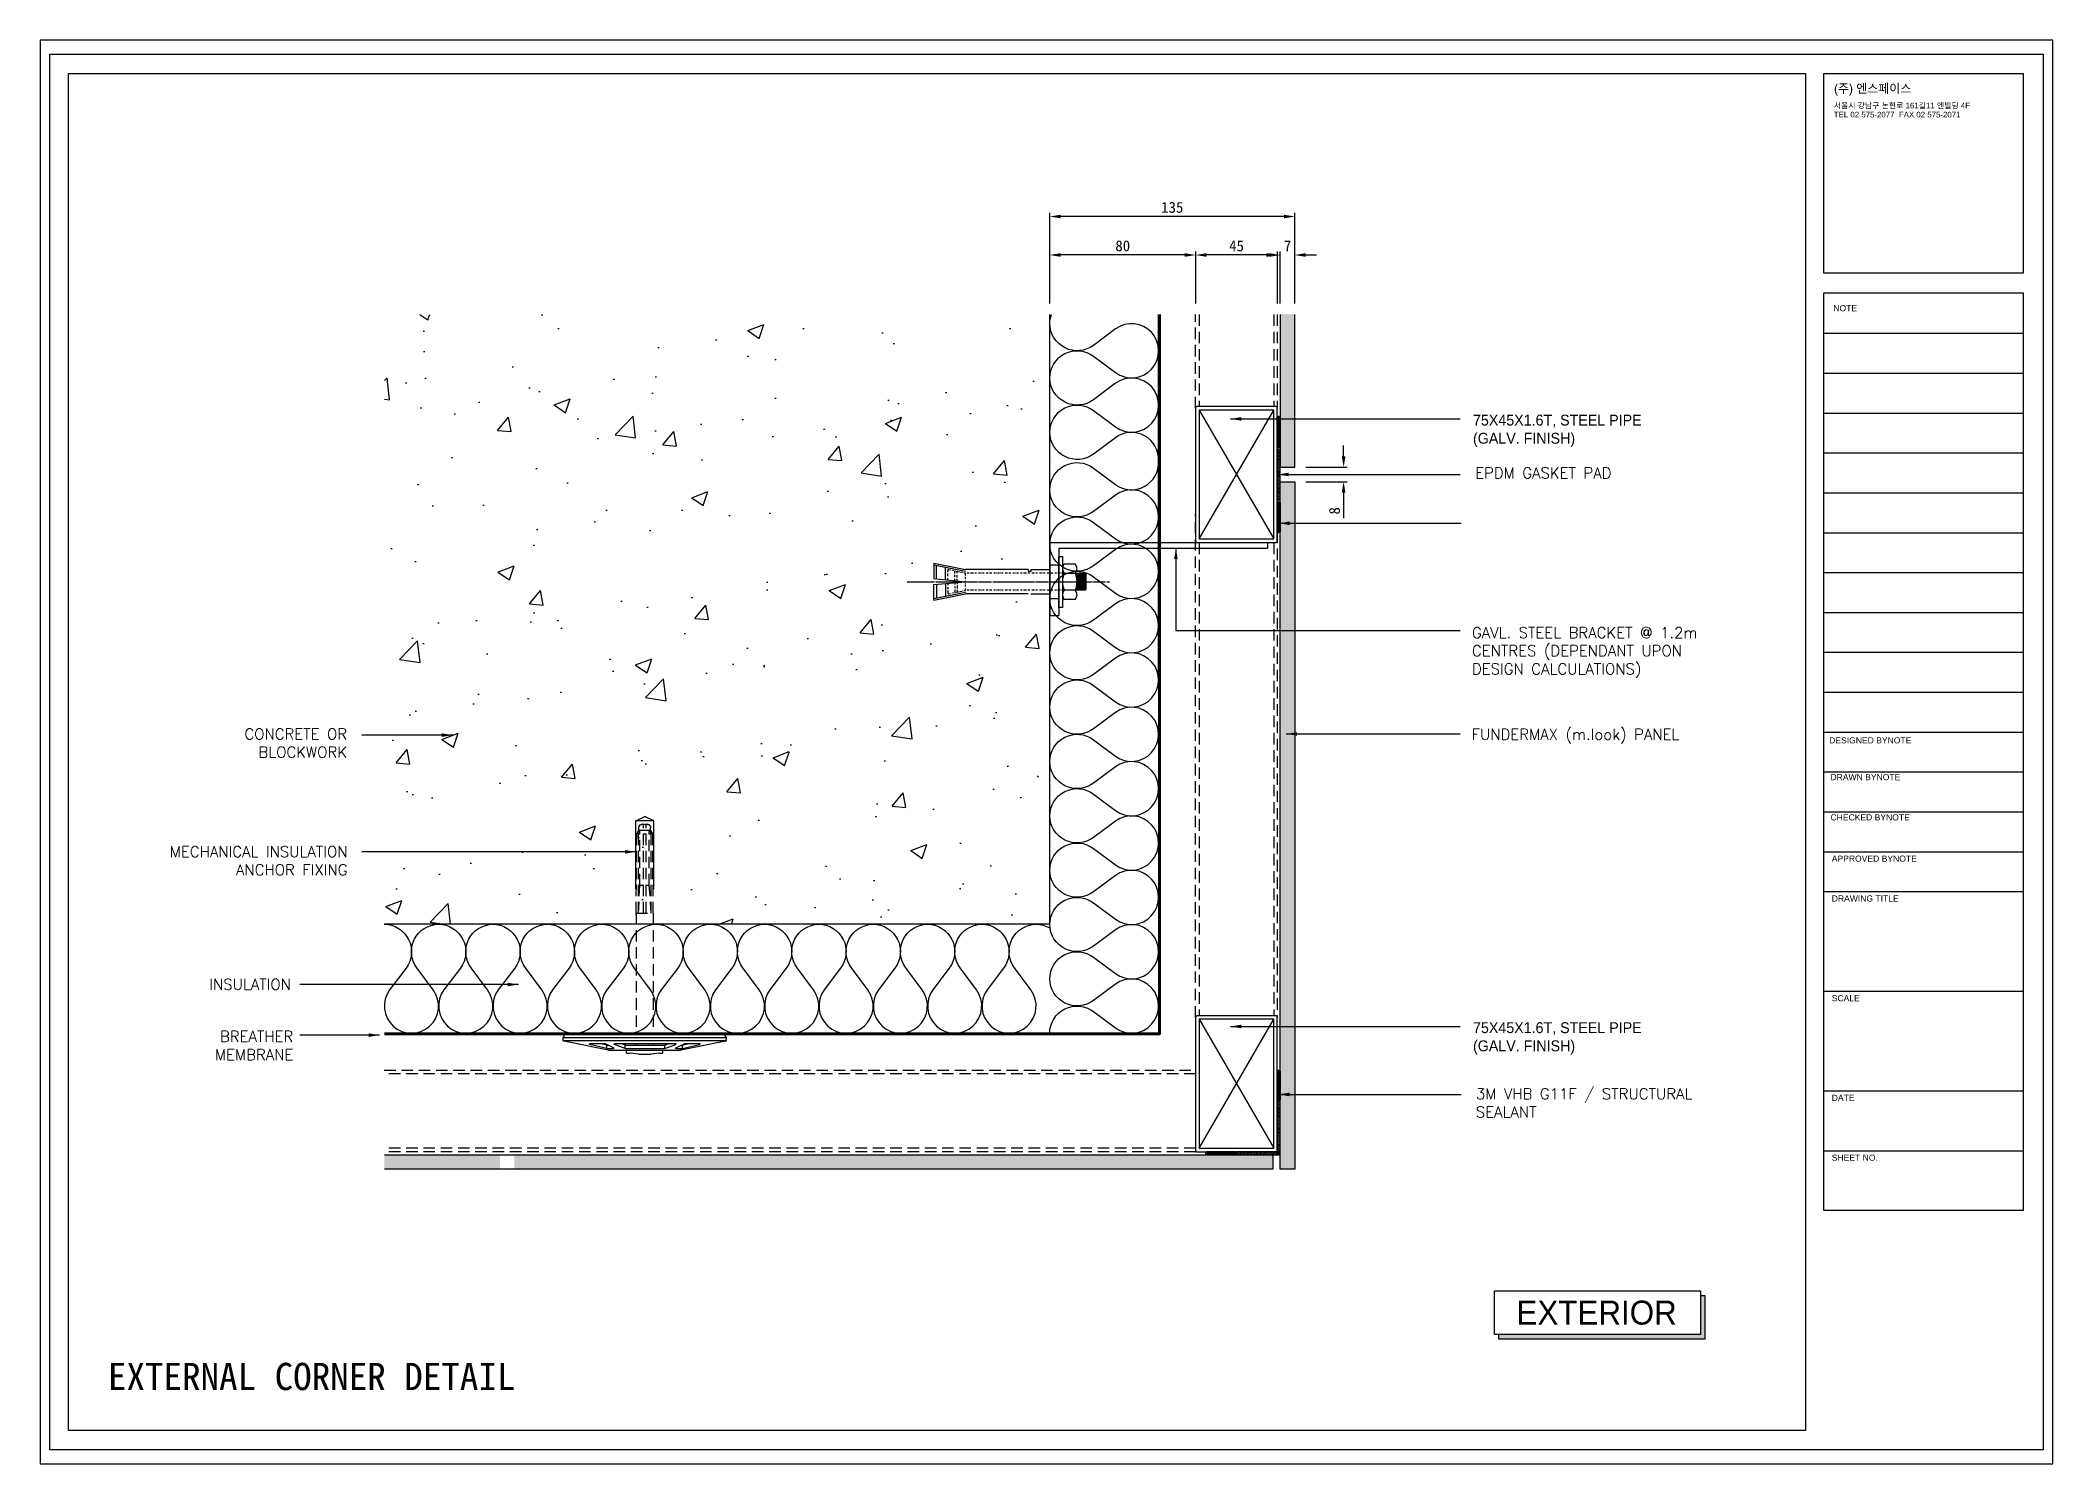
# Model space of a CAD drawing. Header units: millimetres. Extents: x 6755 to 21493, y 282 to 5565.
# Drawn here: x 18166 to 19275, y 2635 to 3419 of the extents above; entities that cross this region are included whole.
import ezdxf

# ---------------------------------------------------------------- set-up
doc = ezdxf.new("R2010")
doc.units = ezdxf.units.MM
doc.header["$MEASUREMENT"] = 0
for name, pattern in [('CENTER', [7.75, 7.25, -0.25, 0, -0.25]), ('DASHDOTX2', [2, 1, -0.5, 0, -0.5]), ('DASHED2', [9.525, 6.35, -3.175]), ('HIDDEN', [0.375, 0.25, -0.125])]:
    doc.linetypes.add(name, pattern=pattern)
for name, color, linetype in [('3', 3, 'Continuous'), ('Bolt', 1, 'Continuous'), ('BREATHER', 150, 'Continuous'), ('DIM', 1, 'Continuous'), ('Dims', 1, 'Continuous'), ('Dämmstoff Miwo', 6, 'Continuous'), ('INSULATION', 2, 'Continuous'), ('Pressings', 3, 'Continuous'), ('Rohbau', 4, 'Continuous'), ('Structure', 6, 'Continuous')]:
    doc.layers.add(name, color=color, linetype=linetype)
for name, color, linetype, true_color in [('4', 4, 'Continuous', 0x00ffff), ('Components', 7, 'Continuous', 0x000000), ('nt', 7, 'Continuous', 0x994c00), ('TE 07', 7, 'Continuous', 0x000000), ('TEXT', 2, 'Continuous', 0xffff00)]:
    doc.layers.add(name, color=color, linetype=linetype, true_color=true_color)
doc.styles.add('Arial', font='arial.ttf')
doc.styles.add('HY울릉도L', font='Dotum.ttf')
doc.styles.add('style1', font='simplex.shx')
doc.dimstyles.new('Telling', dxfattribs={"dimscale": 2, "dimtxt": 3, "dimasz": 3, "dimexe": 1, "dimexo": 3, "dimgap": 1, "dimtad": 1, "dimdec": 1, "dimrnd": 1, "dimdsep": 46, "dimtxsty": 'Standard', "dimcen": 3, "dimclrd": 1, "dimclre": 1, "dimclrt": 2, "dimadec": 0, "dimazin": 0, "dimtfac": 1, "dimtdec": 1, "dimtofl": 0, "dimtmove": 0, "dimatfit": 0, "dimfxl": 1, "dimtolj": 1, "dimtzin": 0, "dimlwe": -1, "dimarcsym": 0})

msp = doc.modelspace()

# ---------------------------------------------------------------- texts
at = {"layer": 'TEXT', "color": 7, "style": 'HY울릉도L'}
msp.add_text('EXTERIOR', height=13.2001, dxfattribs=at).set_placement((18979.661, 2711.148))
at = {"layer": 'TEXT'}
msp.add_text('EXTERNAL CORNER DETAIL', height=15, dxfattribs=at).set_placement((18203.594, 2675.068))
at = {"layer": 'TEXT', "char_height": 6, "style": 'style1'}
for s, insert, width, attachment_point in [('{\\fHY울릉도L|b0|i0|c129|p18;75X45X1.6T, STEEL PIPE\\P(GALV. FINISH)}', (18955.68, 3212.359), 168.52677, 1), ('EPDM GASKET PAD ', (18956.88, 3183.279), 147.63272, 1), ('\\pxql;GAVL. STEEL BRACKET @ 1.2m CENTRES (DEPENDANT UPON DESIGN CALCULATIONS)', (18955.125, 3095.311), 147.63272, 1), ('CONCRETE OR \\PBLOCKWORK', (18335.362, 3039.48), 147.63272, 3), ('FUNDERMAX (m.look) PANEL', (18954.941, 3039.271), 153.91383, 1), ('\\pxqr;MECHANICAL INSULATION ANCHOR FIXING', (18191.678, 2974.657), 143.94532, 1), ('INSULATION', (18304.44, 2901.546), 52.82644, 3), ('BREATHER \\PMEMBRANE', (18305.708, 2872.864), 109.28087, 3), ('{\\fHY울릉도L|b0|i0|c129|p18;75X45X1.6T, STEEL PIPE\\P(GALV. FINISH)}', (18955.68, 2877.699), 168.52677, 1), ('3M VHB G11F / STRUCTURAL SEALANT', (18957.264, 2841.278), 147.63272, 1)]:
    msp.add_mtext(s, dxfattribs=dict(at, insert=insert, width=width, attachment_point=attachment_point))

# ---------------------------------------------------------------- blocks, each defined once
blk = doc.blocks.new('AL-TEMPLATE')
at = {"color": 9, "true_color": 0xc0c0c0}
for p, q in [((2716.82, 1392.97), (2800.02, 1392.97)), ((2716.82, 1376.33), (2800.02, 1376.33)), ((2716.82, 1359.69), (2800.02, 1359.69)), ((2716.82, 1343.05), (2800.02, 1343.05)), ((2716.82, 1326.41), (2800.02, 1326.41)), ((2716.82, 1309.77), (2800.02, 1309.77)), ((2716.82, 1293.13), (2800.02, 1293.13)), ((2716.82, 1276.49), (2800.02, 1276.49)), ((2716.82, 1259.85), (2800.02, 1259.85)), ((2716.82, 1243.21), (2800.02, 1243.21)), ((2716.82, 1209.93), (2800.02, 1209.93)), ((2716.82, 1193.29), (2800.02, 1193.29)), ((2716.82, 1176.65), (2800.02, 1176.65)), ((2716.82, 1118.41), (2800.02, 1118.41)), ((2716.82, 1076.81), (2800.02, 1076.81)), ((2716.82, 1051.85), (2800.02, 1051.85))]:
    blk.add_line(p, q, dxfattribs=at)
for points in [[(1976.34, 1509.45), (2808.34, 1509.45), (2808.34, 927.05), (1976.34, 927.05)], [(2716.82, 1501.32), (2800.02, 1501.32), (2800.02, 1418.12), (2716.82, 1418.12)], [(2716.82, 1409.8), (2800.02, 1409.8), (2800.02, 1026.89), (2716.82, 1026.89)]]:
    blk.add_lwpolyline(points, close=True, dxfattribs=at)
for points in [[(2716.82, 1226.57), (2800.02, 1226.57)], [(2716.82, 1160.01), (2800.02, 1160.01)]]:
    blk.add_lwpolyline(points, dxfattribs=at)
at = {"layer": 'nt', "color": 254, "linetype": 'Continuous', "true_color": 0xd6d6d6}
blk.add_lwpolyline([(1972.34, 1515.25), (1972.34, 921.25), (2812.34, 921.25), (2812.34, 1515.25)], close=True, dxfattribs=at)
at = {"layer": 'TE 07'}
blk.add_lwpolyline([(1984.07, 1501.32), (2709.08, 1501.32), (2709.08, 935.18), (1984.07, 935.18)], close=True, dxfattribs=at)
at = {"color": 150, "true_color": 0x007fff, "insert": (2721.06, 1496.93), "char_height": 3.6698, "width": 35.1369, "attachment_point": 1, "line_spacing_factor": 0.963855}
blk.add_mtext('\\fExpo M;(주) 엔스페이스', dxfattribs=at)
at = {"color": 7, "true_color": 0xffffff, "insert": (2720.94, 1489.17), "char_height": 2.3487, "width": 61.8214, "attachment_point": 1, "line_spacing_factor": 0.963855, "style": 'Arial'}
blk.add_mtext('\\fArial;서울시 강남구 논현로 161길11 엔빌딩 4F\\PTEL 02 575-2077  FAX 02 575-2071', dxfattribs=at)
at = {"color": 9, "true_color": 0xc0c0c0, "char_height": 2.5559, "attachment_point": 1, "line_spacing_factor": 0.963855}
for s, insert, width in [('\\fArial;NOTE', (2720.76, 1404.73), 11.9173), ('\\fArial;DESIGNED BYNOTE', (2719.01, 1224.39), 36.0906), ('\\fArial;DRAWN BYNOTE', (2719.56, 1209.04), 30.9788), ('\\fArial;CHECKED BYNOTE', (2719.56, 1192.25), 35.0282), ('\\fArial;APPROVED BYNOTE', (2720.1, 1175.04), 37.5533), ('\\fArial;DRAWING TITLE', (2720.1, 1158.4), 29.8086), ('\\fArial;SCALE', (2720.1, 1116.8), 13.8111), ('\\fArial;DATE', (2720.1, 1075.2), 11.517), ('\\fArial;SHEET NO.', (2720.1, 1050.24), 21.1247)]:
    blk.add_mtext(s, dxfattribs=dict(at, insert=insert, width=width))
blk = doc.blocks.new('al-anchor')
at = {"layer": 'Bolt', "linetype": 'CENTER'}
blk.add_line((450.1, 842.4), (450.1, 731), dxfattribs=at)
at = {"layer": 'Bolt'}
for p, q in [((439.9, 827.7), (443.4, 810.2)), ((439.9, 827.7), (448.5, 827.7)), ((440.8, 827.7), (444.3, 810.3)), ((448.6, 826.2), (441.2, 826.2)), ((449.1, 821.3), (442.1, 821.3)), ((448.5, 827.7), (450.1, 810.2)), ((451.8, 827.7), (450.1, 810.2)), ((451.2, 821.3), (458.2, 821.3)), ((451.7, 826.2), (459.1, 826.2)), ((460.4, 827.7), (451.8, 827.7)), ((459.4, 827.7), (455.9, 810.3)), ((460.4, 827.7), (456.9, 810.3)), ((443.4, 775.8), (443.4, 810.2)), ((456.9, 775.8), (456.9, 810.3)), ((443.4, 774.2), (443.4, 763.9)), ((455.7, 774.2), (455.7, 775.8)), ((456.9, 775.8), (455.7, 775.8)), ((456.9, 774.2), (455.7, 774.2)), ((456.9, 774.2), (456.9, 763.9)), ((440.4, 749.9), (440.4, 755.9)), ((440.9, 763.9), (440.9, 758.9)), ((459.4, 763.9), (440.9, 763.9)), ((445.4, 744.4), (445.4, 755.9)), ((454.9, 755.9), (454.9, 744.4)), ((459.4, 763.9), (459.4, 758.9)), ((459.9, 755.9), (459.9, 749.9)), ((454.9, 748.9), (445.4, 748.9)), ((454.9, 748.4), (445.4, 748.4)), ((454.9, 747.9), (445.4, 747.9)), ((454.9, 747.4), (445.4, 747.4)), ((454.9, 746.9), (445.4, 746.9)), ((454.9, 746.4), (445.4, 746.4)), ((454.9, 745.9), (445.4, 745.9)), ((454.9, 745.4), (445.4, 745.4)), ((454.9, 744.9), (445.4, 744.9)), ((454.9, 744.4), (445.4, 744.4)), ((445.4, 744.4), (445.9, 743.9)), ((454.4, 743.9), (445.9, 743.9)), ((454.4, 743.9), (454.9, 744.4))]:
    blk.add_line(p, q, dxfattribs=at)
at = {"layer": 'Bolt', "linetype": 'DASHDOTX2'}
for p, q in [((443.5, 819.5), (445.3, 810.3)), ((449.2, 820), (444, 820)), ((449.6, 816.1), (444.1, 816.1)), ((449.7, 814.8), (444.4, 814.8)), ((445.4, 755.9), (445.4, 810.2)), ((445.4, 810.2), (454.9, 810.2)), ((450.6, 814.8), (455.9, 814.8)), ((450.7, 816.1), (456.1, 816.1)), ((451.1, 820), (456.3, 820)), ((454.9, 755.9), (454.9, 810.2)), ((456.8, 819.5), (455, 810.3))]:
    blk.add_line(p, q, dxfattribs=at)
at = {"layer": 'Bolt'}
blk.add_lwpolyline([(436, 758.9), (464, 758.9), (464, 756.9), (436, 756.9)], close=True, dxfattribs=at)
at = {"layer": 'Bolt', "linetype": 'DASHDOTX2'}
for centre, start, end in [((444, 819.5), 91.5299, 176.3045), ((456.3, 819.5), 3.6955, 88.4701)]:
    blk.add_arc(centre, 0.513, start, end, dxfattribs=at)
at = {"layer": 'Bolt'}
for centre, radius, start, end in [((442.9, 753.3), 3.58, 45.683, 134.317), ((450.1, 745.3), 11.6, 65.7903, 114.2097), ((457.4, 753.3), 3.58, 45.683, 134.317), ((442.9, 752.4), 3.58, 225.683, 314.317), ((450.1, 760.4), 11.6, 245.7903, 294.2097), ((457.4, 752.4), 3.58, 225.683, 314.317)]:
    blk.add_arc(centre, radius, start, end, dxfattribs=at)
blk = doc.blocks.new('AL-BRACKET')
at = {"layer": 'Pressings'}
for p, q in [((-5145.6, 4124.6), (-5185.6, 4124.6)), ((-5185.6, 4124.6), (-5185.6, 4119.6)), ((-5148.6, 4119.6), (-5185.6, 4119.6)), ((-5148.6, 4119.6), (-5148.6, 4004.6)), ((-5145.6, 4004.6), (-5145.6, 4124.6)), ((-5145.6, 4004.6), (-5148.6, 4004.6))]:
    blk.add_line(p, q, dxfattribs=at)
blk = doc.blocks.new('*D141')
at = {"layer": 'Defpoints', "color": 0, "transparency": 16777216}
for p in [(18857.5, 3183.4), (18884.4, 3183.4), (18857.5, 3175.4)]:
    blk.add_point(p, dxfattribs=at)
at = {"layer": 'Dims', "color": 1, "lineweight": -2, "transparency": 16777216}
for p, q in [((18884.4, 3189.4), (18884.4, 3195.4)), ((18884.4, 3169.4), (18884.4, 3155.4))]:
    blk.add_line(p, q, dxfattribs=at)
at = {"layer": 'Dims', "color": 1, "transparency": 16777216}
for p, q in [((18863.5, 3183.4), (18886.4, 3183.4)), ((18863.5, 3175.4), (18886.4, 3175.4))]:
    blk.add_line(p, q, dxfattribs=at)
for points in [[(18883.4, 3189.4), (18885.4, 3189.4), (18884.4, 3183.4)], [(18883.4, 3169.4), (18885.4, 3169.4), (18884.4, 3175.4)]]:
    blk.add_solid(points, dxfattribs=at)
at = {"layer": 'Dims', "color": 2, "transparency": 16777216, "insert": (18879.4, 3159.4), "char_height": 6, "attachment_point": 5, "rotation": 90}
blk.add_mtext('\\A1;8', dxfattribs=at)
blk = doc.blocks.new('75-45_pipe')
at = {"layer": '3', "color": 4}
for p, q in [((-3668.1, 5689.5), (-3739.1, 5648.5)), ((-3739.1, 5689.5), (-3668.1, 5648.5))]:
    blk.add_line(p, q, dxfattribs=at)
blk.add_lwpolyline([(-3740.1, 5646.5), (-3667.1, 5646.5, 0.414214), (-3666.1, 5647.5), (-3666.1, 5690.5, 0.414214), (-3667.1, 5691.5), (-3740.1, 5691.5, 0.414214), (-3741.1, 5690.5), (-3741.1, 5647.5, 0.414214)], format="xyb", close=True, dxfattribs=at)
blk.add_lwpolyline([(-3739.1, 5648.5), (-3668.1, 5648.5), (-3668.1, 5689.5), (-3739.1, 5689.5)], close=True, dxfattribs=at)
at = {"layer": 'DIM'}
for p in [(-3741.1, 5691.5), (-3666.1, 5691.5), (-3741.1, 5646.5), (-3666.1, 5646.5)]:
    blk.add_point(p, dxfattribs=at)
blk = doc.blocks.new('Insulation Anchor')
at = {"layer": 'Components'}
for p, q in [((23834.6, 1327.2), (23832.3, 1322.3)), ((23834.6, 1317.3), (23832.3, 1322.3)), ((23834.6, 1317.3), (23834.6, 1327.2)), ((23872.3, 1327.2), (23834.6, 1327.2)), ((23872.3, 1317.3), (23834.6, 1317.3))]:
    blk.add_line(p, q, dxfattribs=at)
for points in [[(23953.9, 1367.3), (23952.3, 1366.3)], [(23952.3, 1366.3), (23952.3, 1278.3)], [(23953.9, 1367.3), (23953.9, 1277.3)], [(23955.6, 1367.2), (23953.9, 1367.3)], [(23955.6, 1367.2), (23955.6, 1277.5)], [(23955.9, 1366.9), (23955.9, 1366.9), (23955.9, 1366.9), (23955.9, 1367), (23955.8, 1367), (23955.8, 1367.1), (23955.7, 1367.1), (23955.6, 1367.2)], [(23960.9, 1342.3), (23955.9, 1366.9)], [(23957.8, 1352.5), (23957.8, 1352.5), (23957.8, 1352.6), (23957.8, 1352.7), (23957.7, 1352.7), (23957.6, 1352.7), (23957.6, 1352.7), (23957.5, 1352.7), (23957.4, 1352.6), (23957.3, 1352.5), (23957.3, 1352.5)], [(23957.3, 1352.5), (23957.3, 1344.1)], [(23958.2, 1343.1), (23957.3, 1346.6)], [(23957.3, 1344.1), (23957.4, 1343.9)], [(23959.7, 1339.4), (23957.4, 1343.9)], [(23960.1, 1343.1), (23957.8, 1352.5)], [(23958.2, 1343.1), (23958.2, 1342.4)], [(23960.1, 1343.1), (23958.2, 1343.1)], [(23960.1, 1343.1), (23960.1, 1339.5)], [(23960.9, 1342.3), (23960.9, 1302.3)], [(23957.8, 1339), (23957.8, 1339), (23957.8, 1339.1), (23957.7, 1339.1), (23957.7, 1339.2), (23957.6, 1339.2), (23957.6, 1339.2), (23957.5, 1339.2), (23957.5, 1339.1), (23957.4, 1339.1), (23957.4, 1339), (23957.3, 1339), (23957.3, 1339), (23957.3, 1338.9)], [(23957.3, 1338.9), (23957.3, 1305.3)], [(23960.1, 1333.1), (23958.2, 1333.1), (23957.3, 1335.3)], [(23960.1, 1333.1), (23957.8, 1339)], [(23958.2, 1333.1), (23958.2, 1311.2)], [(23959.7, 1339.4), (23959.7, 1339.4), (23959.7, 1339.3), (23959.8, 1339.3), (23959.8, 1339.3), (23959.9, 1339.3), (23960, 1339.3), (23960, 1339.3), (23960, 1339.3), (23960, 1339.4), (23960.1, 1339.4), (23960.1, 1339.5), (23960.1, 1339.5)], [(23960.1, 1333.1), (23960.1, 1311.2)], [(23962.6, 1332.3), (23960.9, 1332.3)], [(23962.6, 1332.3), (23962.6, 1330.3)], [(23958.2, 1327.2), (23957.3, 1327.2)], [(23963.1, 1325.6), (23962.6, 1330.3)], [(23963.1, 1325.6), (23963.1, 1318.9)], [(23958.2, 1317.4), (23957.3, 1317.4)], [(23960.1, 1311.2), (23958.2, 1311.2), (23957.3, 1309)], [(23960.1, 1311.2), (23957.8, 1305.2)], [(23962.6, 1312.3), (23960.9, 1312.3)], [(23962.6, 1314.3), (23963.1, 1318.9)], [(23962.6, 1314.3), (23962.6, 1312.3)], [(23955.9, 1277.7), (23960.9, 1302.3)], [(23957.3, 1305.3), (23957.3, 1305.2), (23957.4, 1305.2), (23957.4, 1305.1), (23957.5, 1305.1), (23957.5, 1305.1), (23957.6, 1305.1), (23957.6, 1305.1), (23957.7, 1305.1), (23957.7, 1305.1), (23957.8, 1305.1), (23957.8, 1305.2)], [(23960.1, 1301.4), (23958.2, 1301.4), (23957.3, 1297.9)], [(23957.4, 1300.6), (23957.3, 1300.4)], [(23957.3, 1300.4), (23957.3, 1292.2)], [(23959.7, 1305.1), (23957.4, 1300.6)], [(23960.1, 1301.4), (23957.8, 1292.1)], [(23958.2, 1302.3), (23958.2, 1301.4)], [(23960.1, 1305), (23960.1, 1305.1), (23960.1, 1305.1), (23960, 1305.2), (23960, 1305.2), (23960, 1305.3), (23959.9, 1305.3), (23959.8, 1305.3), (23959.8, 1305.2), (23959.7, 1305.2), (23959.7, 1305.2), (23959.7, 1305.1)], [(23960.1, 1305), (23960.1, 1301.4)], [(23957.3, 1292.2), (23957.3, 1292.1), (23957.3, 1292), (23957.4, 1292), (23957.4, 1291.9), (23957.5, 1291.9), (23957.5, 1291.9), (23957.6, 1291.9), (23957.6, 1291.9), (23957.7, 1291.9), (23957.7, 1291.9), (23957.8, 1291.9), (23957.8, 1292), (23957.8, 1292), (23957.8, 1292.1)], [(23955.6, 1277.5), (23953.9, 1277.3), (23952.3, 1278.3)], [(23955.6, 1277.5), (23955.7, 1277.5), (23955.8, 1277.5), (23955.8, 1277.5), (23955.9, 1277.5), (23955.9, 1277.6), (23955.9, 1277.6), (23955.9, 1277.7)]]:
    blk.add_lwpolyline(points, dxfattribs=at)
at = {"layer": 'Components', "linetype": 'HIDDEN', "ltscale": 25}
for points in [[(23838.4, 1325.6), (23838.3, 1325.5), (23838.2, 1325.5), (23838.1, 1325.5), (23838, 1325.5), (23837.9, 1325.5), (23837.8, 1325.4), (23837.7, 1325.4), (23837.6, 1325.3), (23837.5, 1325.3), (23837.4, 1325.3), (23837.3, 1325.2), (23837.3, 1325.2), (23837.2, 1325.1), (23837.1, 1325.1), (23837.1, 1325), (23837, 1324.9), (23836.9, 1324.9), (23836.8, 1324.8), (23836.8, 1324.7), (23836.7, 1324.6), (23836.7, 1324.6), (23836.6, 1324.5), (23836.6, 1324.4), (23836.6, 1324.3), (23836.5, 1324.2), (23836.5, 1324.1), (23836.4, 1324), (23836.4, 1323.9), (23836.4, 1323.9), (23836.4, 1323.7), (23836.3, 1323.7), (23836.3, 1323.5)], [(23836.3, 1321), (23836.3, 1320.9), (23836.4, 1320.8), (23836.4, 1320.8), (23836.4, 1320.6), (23836.4, 1320.5), (23836.5, 1320.5), (23836.5, 1320.3), (23836.6, 1320.3), (23836.6, 1320.2), (23836.6, 1320), (23836.7, 1320), (23836.7, 1319.9), (23836.8, 1319.8), (23836.8, 1319.8), (23836.9, 1319.7), (23837, 1319.6), (23837.1, 1319.6), (23837.1, 1319.5), (23837.2, 1319.4), (23837.3, 1319.3), (23837.3, 1319.3), (23837.4, 1319.3), (23837.5, 1319.2), (23837.6, 1319.2), (23837.7, 1319.1), (23837.8, 1319.1), (23837.9, 1319.1), (23838, 1319.1), (23838.1, 1319.1), (23838.2, 1319.1), (23838.3, 1319.1), (23838.4, 1319.1)], [(23836.4, 1323.5), (23836.4, 1321)], [(23885.5, 1323), (23836.4, 1323)], [(23885.5, 1321.5), (23836.4, 1321.5)], [(23839.8, 1325.6), (23838.4, 1325.6)], [(23841.8, 1326.7), (23839.8, 1325.5)], [(23841.8, 1325.8), (23839.8, 1325.2)], [(23839.8, 1325.5), (23839.8, 1319.1)], [(23870, 1324.9), (23839.8, 1324.9)], [(23870, 1319.8), (23839.8, 1319.8)], [(23885.5, 1327), (23841.8, 1326.7)], [(23841.8, 1326.7), (23841.8, 1326.7)], [(23885.5, 1325.8), (23841.8, 1325.8)], [(23841.8, 1325.8), (23841.8, 1324.9)], [(23841.8, 1323), (23841.8, 1321.5)], [(23841.8, 1319.8), (23841.8, 1318.7)], [(23885.5, 1325.8), (23870, 1324.9)], [(23870, 1324.9), (23870, 1323)], [(23870, 1321.5), (23870, 1319.8)], [(23885.5, 1318.7), (23870, 1319.8)], [(23885.5, 1327), (23952.3, 1327)], [(23885.5, 1327), (23885.5, 1317.5)], [(23839.8, 1319.1), (23838.4, 1319.1)], [(23841.8, 1318.7), (23839.8, 1319.3)], [(23841.8, 1317.9), (23839.8, 1319.1)], [(23885.5, 1318.7), (23841.8, 1318.7)], [(23885.5, 1317.6), (23841.8, 1317.9)], [(23841.8, 1317.9), (23841.8, 1317.9)], [(23885.5, 1317.6), (23952.3, 1317.6)]]:
    blk.add_lwpolyline(points, dxfattribs=at)
blk = doc.blocks.new('*D168')
at = {"layer": 'Defpoints', "color": 0, "transparency": 16777216}
for p in [(18849.5, 3300.3), (18849.5, 3267.6), (18857.5, 3267.6)]:
    blk.add_point(p, dxfattribs=at)
at = {"layer": 'Dims', "color": 1, "lineweight": -2, "transparency": 16777216}
for p, q in [((18843.5, 3300.3), (18837.5, 3300.3)), ((18863.5, 3300.3), (18869.5, 3300.3))]:
    blk.add_line(p, q, dxfattribs=at)
at = {"layer": 'Dims', "color": 1, "transparency": 16777216}
for p, q in [((18849.5, 3273.6), (18849.5, 3302.3)), ((18857.5, 3273.6), (18857.5, 3302.3))]:
    blk.add_line(p, q, dxfattribs=at)
for points in [[(18843.5, 3301.3), (18843.5, 3299.3), (18849.5, 3300.3)], [(18863.5, 3301.3), (18863.5, 3299.3), (18857.5, 3300.3)]]:
    blk.add_solid(points, dxfattribs=at)
at = {"layer": 'Dims', "color": 2, "transparency": 16777216, "insert": (18853.5, 3305.3), "char_height": 6, "attachment_point": 5}
blk.add_mtext('\\A1;7', dxfattribs=at)
blk = doc.blocks.new('*D169')
at = {"layer": 'Defpoints', "color": 0, "transparency": 16777216}
for p in [(18802.9, 3300.3), (18802.9, 3267.6), (18847.9, 3267.6)]:
    blk.add_point(p, dxfattribs=at)
at = {"layer": 'Dims', "color": 1, "transparency": 16777216}
for p, q in [((18802.9, 3273.6), (18802.9, 3302.3)), ((18847.9, 3273.6), (18847.9, 3302.3))]:
    blk.add_line(p, q, dxfattribs=at)
at = {"layer": 'Dims', "color": 1, "lineweight": -2, "transparency": 16777216}
blk.add_line((18841.9, 3300.3), (18808.9, 3300.3), dxfattribs=at)
at = {"layer": 'Dims', "color": 1, "transparency": 16777216}
for points in [[(18808.9, 3301.3), (18808.9, 3299.3), (18802.9, 3300.3)], [(18841.9, 3301.3), (18841.9, 3299.3), (18847.9, 3300.3)]]:
    blk.add_solid(points, dxfattribs=at)
at = {"layer": 'Dims', "color": 2, "transparency": 16777216, "insert": (18825.4, 3305.3), "char_height": 6, "attachment_point": 5}
blk.add_mtext('\\A1;45', dxfattribs=at)
blk = doc.blocks.new('*D170')
at = {"layer": 'Defpoints', "color": 0, "transparency": 16777216}
for p in [(18722.5, 3300.3), (18722.5, 3268.2), (18802.9, 3268.2)]:
    blk.add_point(p, dxfattribs=at)
at = {"layer": 'Dims', "color": 1, "transparency": 16777216}
for p, q in [((18722.5, 3274.2), (18722.5, 3302.3)), ((18802.9, 3274.2), (18802.9, 3302.3))]:
    blk.add_line(p, q, dxfattribs=at)
at = {"layer": 'Dims', "color": 1, "lineweight": -2, "transparency": 16777216}
blk.add_line((18796.9, 3300.3), (18728.5, 3300.3), dxfattribs=at)
at = {"layer": 'Dims', "color": 1, "transparency": 16777216}
for points in [[(18728.5, 3301.3), (18728.5, 3299.3), (18722.5, 3300.3)], [(18796.9, 3301.3), (18796.9, 3299.3), (18802.9, 3300.3)]]:
    blk.add_solid(points, dxfattribs=at)
at = {"layer": 'Dims', "color": 2, "transparency": 16777216, "insert": (18762.7, 3305.3), "char_height": 6, "attachment_point": 5}
blk.add_mtext('\\A1;80', dxfattribs=at)
blk = doc.blocks.new('*D171')
at = {"layer": 'Defpoints', "color": 0, "transparency": 16777216}
for p in [(18722.5, 3321.5), (18722.5, 3267.6), (18857.5, 3267.6)]:
    blk.add_point(p, dxfattribs=at)
at = {"layer": 'Dims', "color": 1, "transparency": 16777216}
for p, q in [((18722.5, 3273.6), (18722.5, 3323.5)), ((18857.5, 3273.6), (18857.5, 3323.5))]:
    blk.add_line(p, q, dxfattribs=at)
at = {"layer": 'Dims', "color": 1, "lineweight": -2, "transparency": 16777216}
blk.add_line((18851.5, 3321.5), (18728.5, 3321.5), dxfattribs=at)
at = {"layer": 'Dims', "color": 1, "transparency": 16777216}
for points in [[(18728.5, 3322.5), (18728.5, 3320.5), (18722.5, 3321.5)], [(18851.5, 3322.5), (18851.5, 3320.5), (18857.5, 3321.5)]]:
    blk.add_solid(points, dxfattribs=at)
at = {"layer": 'Dims', "color": 2, "transparency": 16777216, "insert": (18790, 3326.5), "char_height": 6, "attachment_point": 5}
blk.add_mtext('\\A1;135', dxfattribs=at)

# ---------------------------------------------------------------- dimensions: what is measured, and where the dimension line sits
at = {"layer": 'Dims'}
for base, p1, p2, picture, middle in [((18722.476, 3321.506), (18857.476, 3267.552), (18722.476, 3267.552), '*D171', (18789.976, 3326.506)), ((18722.476, 3300.291), (18802.876, 3268.177), (18722.476, 3268.177), '*D170', (18762.676, 3305.291)), ((18802.876, 3300.291), (18847.876, 3267.552), (18802.876, 3267.552), '*D169', (18825.376, 3305.291))]:
    dim = msp.add_linear_dim(base=base, p1=p1, p2=p2, angle=180, dimstyle='Telling', dxfattribs=at)
    dim.commit()
    dim.dimension.update_dxf_attribs({"geometry": picture, "text_midpoint": middle})
dim = msp.add_linear_dim(base=(18849.476, 3300.291), p1=(18857.476, 3267.552), p2=(18849.476, 3267.552), angle=180, text='7', dimstyle='Telling', dxfattribs=at)
dim.commit()
dim.dimension.update_dxf_attribs({"geometry": '*D168', "text_midpoint": (18853.476, 3300.291), "dimtype": 160})
dim = msp.add_linear_dim(base=(18884.385, 3183.363), p1=(18857.476, 3175.363), p2=(18857.476, 3183.363), angle=270, dimstyle='Telling', dxfattribs=at)
dim.commit()
dim.dimension.update_dxf_attribs({"geometry": '*D141', "text_midpoint": (18884.385, 3159.363), "dimtype": 160})

# ---------------------------------------------------------------- hatches: boundary and pattern name
h = msp.add_hatch()
h.set_pattern_fill('NET3', color=256, scale=0.15, angle=90, style=0)
h.set_pattern_definition([(270, (22848.43273, -1965.1876), (-0.47625, 3e-17), []), (210, (22848.43273, -1965.1876), (-0.238125, 0.4124446), []), (150, (22848.43273, -1965.1876), (0.238125, 0.4124446), [])])
h.paths.add_polyline_path([(18847.876, 3194.863, 0.41421356), (18848.376, 3194.363), (18848.976, 3194.363, 0.41421356), (18849.476, 3194.863), (18849.476, 3210.863, 0.41421356), (18848.976, 3211.363), (18848.376, 3211.363, 0.41421356), (18847.876, 3210.863)])
h = msp.add_hatch()
h.set_pattern_fill('JIS_WOOD', color=256, angle=90, style=0)
h.set_pattern_definition([(135, (22848.4327, 8300.4142), (-0.5, -0.5), [])])
h.paths.add_polyline_path([(18847.876, 3193.363), (18847.876, 3165.363), (18849.476, 3165.363), (18849.476, 3193.363)])
h = msp.add_hatch()
h.set_pattern_fill('NET3', color=256, scale=0.15, angle=90, style=0)
h.set_pattern_definition([(90, (22848.43273, 8323.9142), (-0.47625, 3e-17), []), (150, (22848.43273, 8323.9142), (-0.238125, -0.4124446), []), (210, (22848.43273, 8323.9142), (0.238125, -0.4124446), [])])
h.paths.add_polyline_path([(18848.376, 3164.363, 0.41421356), (18847.876, 3163.863), (18847.876, 3147.863, 0.41421356), (18848.376, 3147.363), (18848.976, 3147.363, 0.41421356), (18849.476, 3147.863), (18849.476, 3163.863, 0.41421356), (18848.976, 3164.363)])
h = msp.add_hatch()
h.set_pattern_fill('NET3', color=256, scale=0.15, angle=90, style=0)
h.set_pattern_definition([(90, (22848.43273, 8010.82396), (-0.47625, 3e-17), []), (150, (22848.43273, 8010.82396), (-0.238125, -0.4124446), []), (210, (22848.43273, 8010.82396), (0.238125, -0.4124446), [])])
h.paths.add_polyline_path([(18848.376, 2851.273, 0.41421356), (18847.876, 2850.773), (18847.876, 2834.773, 0.41421356), (18848.376, 2834.273), (18848.976, 2834.273, 0.41421356), (18849.476, 2834.773), (18849.476, 2850.773, 0.41421356), (18848.976, 2851.273)])
h = msp.add_hatch()
h.set_pattern_fill('JIS_WOOD', color=256, angle=-90, style=0)
h.set_pattern_definition([(315, (14848.9195, -2300.77785), (0.5, 0.5), [])])
h.paths.add_polyline_path([(18849.476, 2806.273), (18849.476, 2834.273), (18847.876, 2834.273), (18847.876, 2806.273)])
h = msp.add_hatch()
h.set_pattern_fill('NET3', color=256, scale=0.15, style=0)
h.set_pattern_definition([(180, (13648.8252, -1194.28356), (0, 0.47625), []), (120, (13648.8252, -1194.28356), (0.4124446, 0.238125), []), (60, (13648.8252, -1194.28356), (0.4124446, -0.238125), [])])
h.paths.add_polyline_path([(18808.876, 2806.273, 0.41421356), (18808.376, 2805.773), (18808.376, 2805.173, 0.41421356), (18808.876, 2804.673), (18824.876, 2804.673, 0.41421356), (18825.376, 2805.173), (18825.376, 2805.773, 0.41421356), (18824.876, 2806.273)])
h = msp.add_hatch()
h.set_pattern_fill('JIS_WOOD', color=256, style=0)
h.set_pattern_definition([(45, (23956.527, -1194.28356), (-0.5, 0.5), [])])
h.paths.add_polyline_path([(18849.476, 2806.273), (18825.376, 2806.273), (18825.376, 2804.673), (18849.476, 2804.673)])
at = {"layer": '4'}
h = msp.add_hatch(dxfattribs=at)
h.set_pattern_fill('AR-SAND', color=30, scale=0.2, style=0)
h.set_pattern_definition([(37.5, (18273.24, -1812.882), (-0.320006, 9.788265), [0, -7.7216, 0, -8.636, 0, -8.255]), (7.5, (18273.24, -1812.882), (8.990466, 14.336502), [0, -4.1656, 0, -6.9596, 0, -2.667]), (327.5, (18266.992, -1812.882), (15.819847, 0.028744), [0, -2.54, 0, -9.144, 0, -11.938]), (317.5, (18266.992, -1812.882), (15.27113, 4.458586), [0, -1.27, 0, -5.9944, 0, -6.858])])
h.paths.add_polyline_path([(18849.476, 3267.552), (18857.476, 3267.552), (18857.476, 3183.363), (18849.476, 3183.363)])
h.paths.add_polyline_path([(18849.476, 3175.363), (18857.476, 3175.363), (18857.476, 2796.673), (18849.476, 2796.673)])
h.paths.add_polyline_path([(18427.521, 2804.673), (18427.521, 2796.673), (18845.476, 2796.673), (18845.476, 2804.673)])
h.paths.add_polyline_path([(18419.521, 2796.673), (18419.521, 2804.673), (18355.915, 2804.673), (18355.915, 2796.673)])
at = {"layer": 'DIM'}
msp.add_hatch(color=6, dxfattribs=at).paths.add_polyline_path([(19083.372, 2727.18), (19080.975, 2727.18), (19080.975, 2705.644), (18969.94, 2705.644), (18969.94, 2703.084), (19083.372, 2703.084)])
at = {"layer": 'Structure'}
h = msp.add_hatch(dxfattribs=at)
h.set_pattern_fill('AR-CONC', color=256, scale=0.5, style=0)
h.set_pattern_definition([(50, (18259, -1763.776), (91.0923, -7.9695), [9.525, -104.775]), (355, (18259, -1763.78), (-17.6217, 95.5284), [7.62, -83.8203]), (100.4514, (18266.59, -1764.44), (73.4706, 87.5589), [8.095, -89.0451]), (46.1842, (18259, -1738.38), (135.5395, -21.0212), [14.2875, -157.1625]), (96.6356, (18270.3, -1740.13), (118.702, 123.713), [12.1425, -133.5678]), (351.184, (18259, -1738.38), (118.702, 123.713), [11.43, -125.73]), (21, (18271.7, -1744.726), (75.8072, -51.1326), [9.525, -104.775]), (326, (18271.7, -1744.73), (30.901, 92.094), [7.62, -83.82]), (71.4514, (18278.02, -1748.99), (106.7082, 40.9614), [8.095, -89.045]), (37.5, (18259, -1763.776), (1.5443, 42.27752), [0, -82.804, 0, -85.09, 0, -84.1375]), (7.5, (18259, -1763.776), (33.40983, 50.0903), [0, -48.514, 0, -80.899, 0, -32.0675]), (327.5, (18230.68, -1763.776), (67.7953, -2.86437), [0, -31.75, 0, -99.06, 0, -131.445]), (317.5, (18217.98, -1763.776), (74.0646, 12.71325), [0, -41.275, 0, -65.786, 0, -93.345])])
h.paths.add_polyline_path([(18722.476, 2931.673), (18355.915, 2931.673), (18355.915, 3267.552), (18722.476, 3267.552)])

# ---------------------------------------------------------------- linework, layer by layer
at = {"layer": '3', "color": 8, "linetype": 'DASHED2'}
for p, q in [((18802.876, 3215.863), (18802.876, 3267.552)), ((18804.876, 3267.552), (18804.876, 3216.863)), ((18845.876, 3267.552), (18845.876, 3216.863)), ((18847.876, 3267.552), (18847.876, 3215.863)), ((18802.876, 2880.273), (18802.876, 3157.608)), ((18847.876, 3157.608), (18847.876, 2880.273)), ((18804.876, 3141.863), (18804.876, 2881.273)), ((18845.876, 3141.863), (18845.876, 2881.273)), ((18355.786, 2851.273), (18802.876, 2851.273)), ((18802.876, 2849.273), (18355.786, 2849.273)), ((18802.876, 2808.273), (18355.786, 2808.273)), ((18802.876, 2806.273), (18355.786, 2806.273))]:
    msp.add_line(p, q, dxfattribs=at)
at = {"layer": '4', "color": 30}
for points in [[(18849.476, 3267.552), (18849.476, 3183.363), (18857.476, 3183.363), (18857.476, 3267.552)], [(18355.915, 2804.673), (18845.476, 2804.673), (18845.476, 2796.673), (18355.915, 2796.673)]]:
    msp.add_lwpolyline(points, dxfattribs=at)
msp.add_lwpolyline([(18857.476, 3175.363), (18857.476, 2796.673), (18849.476, 2796.673), (18849.476, 3175.363)], close=True, dxfattribs=at)
at = {"layer": 'BREATHER', "linetype": 'HIDDEN', "ltscale": 25, "const_width": 1}
for points in [[(18783.239, 3267.552), (18783.253, 2870.897)], [(18355.915, 2870.915), (18783.253, 2870.897)]]:
    msp.add_lwpolyline(points, dxfattribs=at)
at = {"layer": 'Components'}
for points in [[(18847.876, 3210.863), (18847.876, 3194.863, 0.41421356), (18848.376, 3194.363), (18848.976, 3194.363, 0.41421356), (18849.476, 3194.863), (18849.476, 3210.863, 0.41421356), (18848.976, 3211.363), (18848.376, 3211.363, 0.41421356), (18847.876, 3210.863)], [(18847.876, 3147.863), (18847.876, 3163.863, -0.41421356), (18848.376, 3164.363), (18848.976, 3164.363, -0.41421356), (18849.476, 3163.863), (18849.476, 3147.863, -0.41421356), (18848.976, 3147.363), (18848.376, 3147.363, -0.41421356), (18847.876, 3147.863)], [(18847.876, 2834.773), (18847.876, 2850.773, -0.41421356), (18848.376, 2851.273), (18848.976, 2851.273, -0.41421356), (18849.476, 2850.773), (18849.476, 2834.773, -0.41421356), (18848.976, 2834.273), (18848.376, 2834.273, -0.41421356), (18847.876, 2834.773)], [(18824.876, 2806.273), (18808.876, 2806.273, 0.41421356), (18808.376, 2805.773), (18808.376, 2805.173, 0.41421356), (18808.876, 2804.673), (18824.876, 2804.673, 0.41421356), (18825.376, 2805.173), (18825.376, 2805.773, 0.41421356), (18824.876, 2806.273)]]:
    msp.add_lwpolyline(points, format="xyb", dxfattribs=at)
for points in [[(18847.876, 3193.363), (18847.876, 3165.363), (18849.476, 3165.363), (18849.476, 3193.363)], [(18849.476, 2806.273), (18849.476, 2834.273), (18847.876, 2834.273), (18847.876, 2806.273)], [(18849.476, 2806.273), (18825.376, 2806.273), (18825.376, 2804.673), (18849.476, 2804.673)]]:
    msp.add_lwpolyline(points, close=True, dxfattribs=at)
at = {"layer": 'DIM', "color": 6}
msp.add_lwpolyline([(18967.543, 2729.741), (19080.975, 2729.741), (19080.975, 2705.644), (18967.543, 2705.644)], close=True, dxfattribs=at)
msp.add_lwpolyline([(19080.975, 2727.18), (19083.372, 2727.18), (19083.372, 2703.084), (18969.94, 2703.084), (18969.94, 2705.644)], dxfattribs=at)
at = {"layer": 'Dämmstoff Miwo'}
msp.add_line((18720.776, 2931.673), (18467.476, 2931.673), dxfattribs=at)
at = {"layer": 'INSULATION'}
for p, q in [((18782.501, 2870.898), (18782.47, 3267.552)), ((18783.253, 2871.673), (18355.915, 2871.673))]:
    msp.add_line(p, q, dxfattribs=at)
for points in [[(18722.476, 2871.539, -0.61720134), (18746.605, 2883.64), (18758.645, 2874.613, 1.98288671), (18758.684, 2898.63), (18746.566, 2889.606, -0.61124568), (18722.476, 2901.526, -0.61592552), (18746.605, 2913.571), (18758.645, 2904.544, 1.98288671), (18758.684, 2928.562), (18746.566, 2919.538, -0.61124555), (18722.476, 2931.458, -0.61592565), (18746.605, 2943.503), (18758.645, 2934.476, 1.98288671), (18758.684, 2958.493), (18746.566, 2949.469, -0.61124553), (18722.476, 2961.389, -0.61592568), (18746.605, 2973.434), (18758.645, 2964.407, 1.98288671), (18758.684, 2988.425), (18746.566, 2979.401, -0.61124574), (18722.476, 2991.321, -0.61592545), (18746.605, 3003.366), (18758.645, 2994.339, 1.98288671), (18758.684, 3018.357), (18746.566, 3009.333, -0.61124518), (18722.476, 3021.253, -0.61592604), (18746.605, 3033.298), (18758.645, 3024.271, 1.98288671), (18758.684, 3048.288), (18746.566, 3039.264, -0.61124506), (18722.476, 3051.184, -0.61592616), (18746.605, 3063.229), (18758.645, 3054.202, 1.98288671), (18758.684, 3078.22), (18746.566, 3069.196, -0.61124503), (18722.476, 3081.116, -0.61592619), (18746.605, 3093.161), (18758.645, 3084.134, 1.98288671), (18758.684, 3108.152), (18746.566, 3099.127, -0.61124525), (18722.476, 3111.047, -0.61592596), (18746.605, 3123.093), (18758.645, 3114.065, 1.98288671), (18758.684, 3138.083), (18746.566, 3129.059, -0.61124575), (18722.476, 3140.979, -0.61592544), (18746.605, 3153.024), (18758.645, 3143.997, 1.98288671), (18758.684, 3168.015), (18746.566, 3158.991, -0.61124564), (18722.476, 3170.911, -0.61592556), (18746.605, 3182.956), (18758.645, 3173.929, 0.63369107), (18782.458, 3186.673, 0.63804134), (18758.698, 3199.68), (18746.579, 3190.656, -0.61124568), (18722.49, 3202.576, -0.61592552), (18746.619, 3214.621), (18758.658, 3205.594, 1.98288671), (18758.698, 3229.612), (18746.579, 3220.588, -0.61124555), (18722.49, 3232.508, -0.61592565), (18746.619, 3244.553), (18758.658, 3235.526, 1.98288671), (18758.698, 3259.544), (18746.579, 3250.519, -0.61124553), (18722.49, 3262.439, -0.08662722), (18723.402, 3267.552, -0.08662722)], [(18355.786, 2931.673, -0.61592616), (18367.832, 2907.544), (18358.805, 2895.505, 1.98288671), (18382.822, 2895.465), (18373.798, 2907.584, -0.61124503), (18385.718, 2931.673, -0.61592619), (18397.763, 2907.544), (18388.736, 2895.505, 1.98288671), (18412.754, 2895.465), (18403.73, 2907.584, -0.61124525), (18415.65, 2931.673, -0.61592596), (18427.695, 2907.544), (18418.668, 2895.505, 1.98288671), (18442.686, 2895.465), (18433.661, 2907.584, -0.61124575), (18445.581, 2931.673, -0.61592544), (18457.626, 2907.544), (18448.599, 2895.505, 1.98288671), (18472.617, 2895.465), (18463.593, 2907.584, -0.61124564), (18475.513, 2931.673, -0.61592565), (18487.558, 2907.544), (18478.531, 2895.505, 1.98288671), (18502.549, 2895.465), (18493.525, 2907.584, -0.61124553), (18505.445, 2931.673, -0.61592568), (18517.49, 2907.544), (18508.463, 2895.505, 1.98288671), (18532.48, 2895.465), (18523.456, 2907.584, -0.61124574), (18535.376, 2931.673, -0.61592545), (18547.421, 2907.544), (18538.394, 2895.505, 1.98288671), (18562.412, 2895.465), (18553.388, 2907.584, -0.61124518), (18565.308, 2931.673, -0.61592604), (18577.353, 2907.544), (18568.326, 2895.505, 1.98288671), (18592.344, 2895.465), (18583.319, 2907.584, -0.61124506), (18595.239, 2931.673, -0.61592616), (18607.285, 2907.544), (18598.258, 2895.505, 1.98288671), (18622.275, 2895.465), (18613.251, 2907.584, -0.61124503), (18625.171, 2931.673, -0.61592619), (18637.216, 2907.544), (18628.189, 2895.505, 1.98288671), (18652.207, 2895.465), (18643.183, 2907.584, -0.61124525), (18655.103, 2931.673, -0.61592596), (18667.148, 2907.544), (18658.121, 2895.505, 1.98288671), (18682.138, 2895.465), (18673.114, 2907.584, -0.61124575), (18685.034, 2931.673, -0.61592544), (18697.079, 2907.544), (18688.052, 2895.505, 1.98288671), (18712.07, 2895.465), (18703.046, 2907.584, -0.61124564), (18714.966, 2931.673, -0.13103483), (18722.476, 2929.641)]]:
    msp.add_lwpolyline(points, format="xyb", dxfattribs=at)
at = {"layer": 'Rohbau', "color": 0, "lineweight": -3}
for p, q in [((18715.622, 3013.412), (18716.375, 3012.659)), ((18672.931, 2931.843), (18673.101, 2931.673)), ((18720.661, 2931.843), (18720.83, 2931.673))]:
    msp.add_line(p, q, dxfattribs=at)
at = {"layer": 'Structure', "linetype": 'Continuous'}
for q in [(18722.476, 3267.552), (18355.915, 2931.673)]:
    msp.add_line((18722.476, 2931.673), q, dxfattribs=at)

# ---------------------------------------------------------------- block references
at = {"rotation": 90}
for name, p in [('AL-BRACKET', (22847.093, 8287.414)), ('al-anchor', (19486.353, 2670.226))]:
    msp.add_blockref(name, p, dxfattribs=at)
at = {"layer": '4', "xscale": 1.32, "yscale": 1.32, "zscale": 1.32}
msp.add_blockref('AL-TEMPLATE', (15562.812, 1418.454), dxfattribs=at)
at = {"layer": 'DIM', "rotation": 90}
for p in [(24494.375, 6882.988), (24494.375, 6547.398)]:
    msp.add_blockref('75-45_pipe', p, dxfattribs=at)
at = {"layer": 'Structure', "xscale": -1, "rotation": 90}
msp.add_blockref('Insulation Anchor', (19821.621, 26823.238), dxfattribs=at)

msp.set_redraw_order([(e.dxf.handle, doc.entitydb.next_handle()) for e in msp.query("TEXT MTEXT ATTDEF DIMENSION ARC_DIMENSION")])  # texts and dimensions are drawn at this point

# ---------------------------------------------------------------- leaders
at = {"layer": 'Dims'}
for points in [[(18821.998, 3210.017), (18948.572, 3210.017)], [(18848.119, 3179.421), (18948.572, 3179.421)], [(18848.595, 3152.531), (18949.226, 3152.531)], [(18791.992, 3138.781), (18791.992, 3093.412), (18948.572, 3093.412)], [(18393.525, 3035.823), (18343.438, 3035.823)], [(18852.784, 3036.515), (18948.572, 3036.515)], [(18494.413, 2971.561), (18343.438, 2971.561)], [(18429.827, 2898.464), (18309.37, 2898.464)], [(18821.998, 2875.358), (18948.572, 2875.358)], [(18353.251, 2870.58), (18309.37, 2870.58)], [(18848.595, 2837.911), (18949.226, 2837.911)]]:
    msp.add_leader(points, dimstyle='Telling', override={"dimgap": 1, "dimtad": 0}, dxfattribs=at)

doc.saveas('drawing.dxf')
